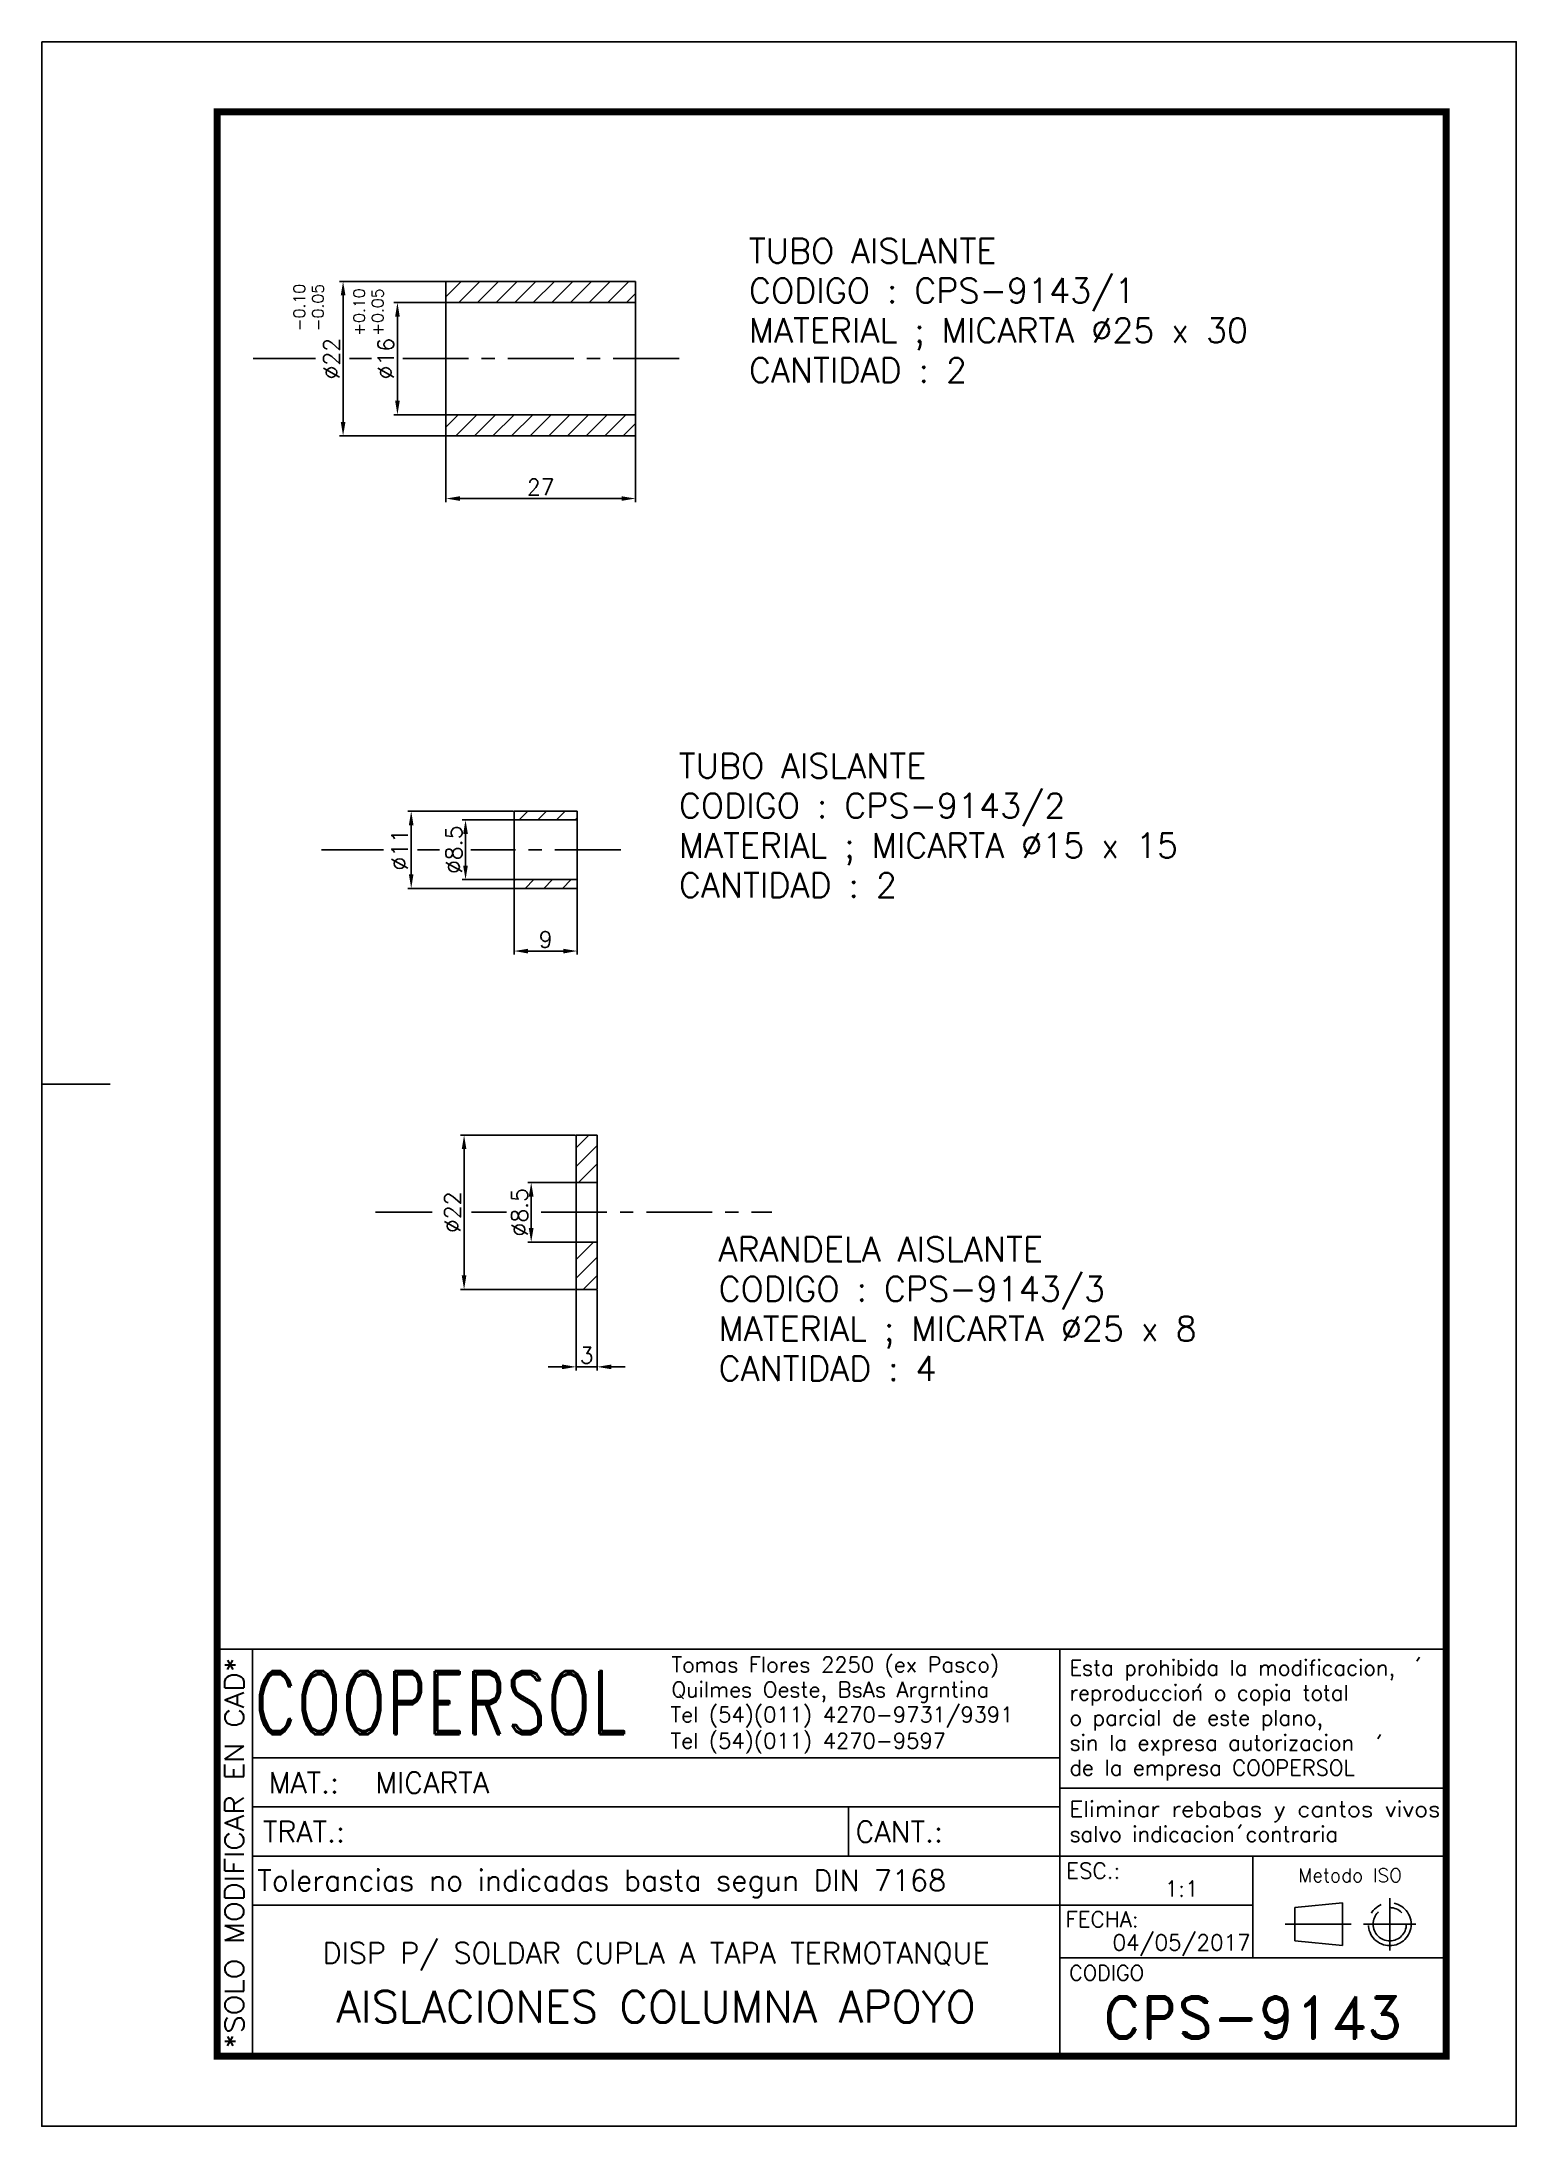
# Model space of a CAD drawing. Extents: x -13768 to 18086, y -10615 to 1188.
# Drawn here: x 927 to 1137, y 297 to 594 of the extents above; entities that cross this region are included whole.
import ezdxf
from ezdxf.enums import TextEntityAlignment as Align

# ---------------------------------------------------------------- set-up
doc = ezdxf.new("R2010")
doc.units = 0
doc.header["$LTSCALE"] = 7.5
doc.header["$MEASUREMENT"] = 0
doc.linetypes.add('CENTER', pattern=[2, 1.25, -0.25, 0.25, -0.25])
doc.layers.get('0').update_dxf_attribs({"linetype": 'CONTINUOUS'})
doc.layers.get('DEFPOINTS').update_dxf_attribs({"linetype": 'CONTINUOUS'})
for name, color, linetype in [('0-CO', 3, 'CONTINUOUS'), ('1', 1, 'CENTER'), ('CL', 1, 'CENTER'), ('CO', 3, 'CONTINUOUS'), ('RY', 5, 'CONTINUOUS')]:
    doc.layers.add(name, color=color, linetype=linetype)
doc.styles.add('ROMAND', font='ROMAND')
doc.styles.add('ROMANS', font='ROMANS.SHX')
doc.dimstyles.new('1', dxfattribs={"dimtxt": 2.3, "dimasz": 2, "dimexe": 0.5, "dimexo": 0.0625, "dimgap": 0.5, "dimtad": 1, "dimdec": 4, "dimdsep": 46, "dimtxsty": 'ROMANS', "dimcen": -2, "dimclrt": 7, "dimadec": 0, "dimazin": 0, "dimtfac": 0.869565, "dimtdec": 4, "dimtmove": 0, "dimatfit": 3, "dimfxl": 1, "dimtolj": 1, "dimarcsym": 0})

msp = doc.modelspace()

# ---------------------------------------------------------------- texts
at = {"layer": 'CO', "style": 'ROMANS'}
for s, p in [('TUBO AISLANTE', (1027.71073, 562.45745)), ('CODIGO : CPS-9143/1', (1027.71073, 556.79078)), ('MATERIAL ; MICARTA %%C25 x 30', (1027.71073, 551.12411)), ('CANTIDAD : 2', (1027.71073, 545.45745)), ('TUBO AISLANTE', (1017.73849, 489.07711)), ('CODIGO : CPS-9143/2', (1017.73849, 483.41045)), ('MATERIAL ; MICARTA %%C15 x 15', (1017.73849, 477.74378)), ('CANTIDAD : 2', (1017.73849, 472.07711)), ('ARANDELA AISLANTE', (1023.38862, 420.22384)), ('CODIGO : CPS-9143/3', (1023.38862, 414.55717)), ('MATERIAL ; MICARTA %%C25 x 8', (1023.38862, 408.89051)), ('CANTIDAD : 4', (1023.38862, 403.22384))]:
    msp.add_text(s, height=3.5, dxfattribs=at).set_placement(p)

# ---------------------------------------------------------------- blocks, each defined once
blk = doc.blocks.new('A4G')
blk.add_line((0, 148.5), (9.75, 148.5))
blk.add_lwpolyline([(0, 297), (210, 297), (210, 0), (0, 0)], close=True)
at = {"const_width": 1}
blk.add_lwpolyline([(25, 287), (200, 287), (200, 10), (25, 10)], close=True, dxfattribs=at)
blk = doc.blocks.new('COOPERSOLROT-02')
for p, q in [((0, 58), (175, 58)), ((0, 0), (0, 58)), ((5, 0), (5, 58)), ((120, 0), (120, 58)), ((175, 0), (175, 58)), ((5, 42.5), (120, 42.5)), ((120, 38.19), (175, 38.19)), ((5, 35.5), (120, 35.5)), ((89.89, 28.5), (89.89, 35.5)), ((5, 28.5), (175, 28.5)), ((147.5, 14), (147.5, 28.5)), ((147.5, 21.5), (5, 21.5)), ((120, 14), (175, 14)), ((0, 0), (175, 0))]:
    blk.add_line(p, q)
at = {"color": 1, "linetype": 'CENTER'}
blk.add_line((166.98, 22.51), (166.98, 15.06), dxfattribs=at)
for points in [[(152.09, 18.79), (161.93, 18.79)], [(163.26, 18.79), (170.71, 18.79)]]:
    blk.add_lwpolyline(points, dxfattribs=at)
at = {"layer": '1'}
for points in [[(170.85, 56.26), (171.21, 56.85)], [(139.66, 52.43), (140.02, 53.02)], [(165.28, 45.22), (165.64, 45.81)], [(145.46, 32.42), (145.82, 33.01)]]:
    blk.add_lwpolyline(points, dxfattribs=at)
blk.add_lwpolyline([(160.25, 18.79), (160.25, 21.83), (153.47, 21.16), (153.47, 16.41), (160.25, 15.74)], close=True, dxfattribs=at)
for radius in [3.05, 2.37]:
    blk.add_circle((166.98, 18.79), radius, dxfattribs=at)
at = {"style": 'ROMANS', "width": 0.996387}
blk.add_text('*SOLO MODIFICAR EN CAD*', height=2.7, rotation=90, dxfattribs=at).set_placement((3.77, 1.09), (3.77, 56.81), align=Align.FIT)
at = {"style": 'ROMAND', "width": 0.75}
blk.add_text('COOPERSOL', height=9, dxfattribs=at).set_placement((5.26, 45.85))
at = {"style": 'ROMANS'}
for s, p in [('MAT.:', (7.32, 37.47)), ('TRAT.:', (6.5, 30.47)), ('CANT.:', (90.89, 30.47)), ('Tolerancias no indicadas basta segun DIN 7168', (5.7, 23.56))]:
    blk.add_text(s, height=3, dxfattribs=at).set_placement(p)
for tag, height, style, p in [('CONJUNTO', 2.3, 'ROMANS', (62.5, 17.5)), ('SUBCONJUNTO', 3, 'ROMANS', (62.5, 11.5)), ('DENOMINACION', 4.5, 'ROMANS', (62.5, 4.75)), ('COD-PLA', 6, 'ROMAND', (147.5, 5.5))]:
    blk.add_attdef(tag, text='', height=height, dxfattribs=dict(style=style)).set_placement(p, align=Align.MIDDLE)
at = {"layer": '1', "style": 'ROMANS'}
for s, height, p in [('Tomas Flores 2250 (ex Pasco)', 2.2, (64.69, 54.68)), ('Esta prohibida la modificacion,', 2.2, (121.36, 54.23)), ('Quilmes Oeste, BsAs Argrntina', 2.2, (64.69, 51.12)), ('reproduccion o copia total', 2.2, (121.36, 50.67)), ('Tel (54)(011) 4270-9731/9391', 2.2, (64.55, 47.56)), ('o parcial de este plano,', 2.2, (121.36, 47.11)), ('Tel (54)(011) 4270-9597', 2.2, (64.55, 43.83)), ('sin la expresa autorizacion ', 2.2, (121.36, 43.55)), ('de la empresa COOPERSOL', 2.2, (121.36, 39.99)), ('salvo indicacion contraria', 2.2, (121.36, 30.54)), ('ESC.:', 2.25, (120.89, 25.29)), ('FECHA:', 2.25, (120.81, 18.36)), ('CODIGO', 2.16, (121.33, 10.78))]:
    blk.add_text(s, height=height, dxfattribs=at).set_placement(p)
at = {"layer": '1', "style": 'ROMANS', "width": 0.96139}
blk.add_text('Eliminar rebabas y cantos vivos', height=2.2, dxfattribs=at).set_placement((121.34, 34.1), (174.21, 34.1), align=Align.FIT)
at = {"layer": '1', "style": 'ROMANS'}
blk.add_text('Metodo ISO', height=1.948, dxfattribs=at).set_placement((161.34, 25.77), align=Align.MIDDLE)
for tag, p in [('MAT', (22.51, 37.47)), ('TRAT', (22.51, 30.47)), ('CANT', (106.49, 30.47))]:
    blk.add_attdef(tag, p, '', height=3, dxfattribs=at)
for tag, p in [('ESC', (137.33, 22.73)), ('FECHA', (137.33, 15.06))]:
    blk.add_attdef(tag, text='', height=2.25, dxfattribs=at).set_placement(p, align=Align.CENTER)
blk = doc.blocks.new('*D125')
at = {"layer": 'CO', "color": 0, "lineweight": -2}
for p, q in [((994.27, 473.31), (994.27, 463.94)), ((1003.27, 473.31), (1003.27, 463.94)), ((996.27, 464.44), (1001.27, 464.44))]:
    blk.add_line(p, q, dxfattribs=at)
at = {"layer": 'CO', "color": 0}
for points in [[(996.27, 464.77), (996.27, 464.1), (994.27, 464.44)], [(1001.27, 464.77), (1001.27, 464.1), (1003.27, 464.44)]]:
    blk.add_solid(points, dxfattribs=at)
at = {"layer": 'DEFPOINTS', "color": 0}
for p in [(994.27, 473.37), (1003.27, 473.37), (1003.27, 464.44)]:
    blk.add_point(p, dxfattribs=at)
at = {"layer": 'CO', "color": 7, "insert": (998.77, 466.09), "char_height": 2.3, "attachment_point": 5, "style": 'ROMANS'}
blk.add_mtext('\\A1;9', dxfattribs=at)
blk = doc.blocks.new('*D126')
at = {"layer": 'CO', "color": 0, "lineweight": -2}
for p, q in [((994.21, 483.12), (986.86, 483.12)), ((987.36, 476.62), (987.36, 481.12)), ((994.21, 474.62), (986.86, 474.62))]:
    blk.add_line(p, q, dxfattribs=at)
at = {"layer": 'CO', "color": 0}
for points in [[(987.02, 481.12), (987.69, 481.12), (987.36, 483.12)], [(987.02, 476.62), (987.69, 476.62), (987.36, 474.62)]]:
    blk.add_solid(points, dxfattribs=at)
at = {"layer": 'DEFPOINTS', "color": 0}
for p in [(987.36, 483.12), (994.27, 483.12), (994.27, 474.62)]:
    blk.add_point(p, dxfattribs=at)
at = {"layer": 'CO', "color": 7, "insert": (985.71, 478.87), "char_height": 2.3, "attachment_point": 5, "rotation": 90, "style": 'ROMANS'}
blk.add_mtext('\\A1;%%C8.5', dxfattribs=at)
blk = doc.blocks.new('*D127')
at = {"layer": 'CO', "color": 0, "lineweight": -2}
for p, q in [((994.21, 484.37), (979.12, 484.37)), ((979.62, 475.37), (979.62, 482.37)), ((994.21, 473.37), (979.12, 473.37))]:
    blk.add_line(p, q, dxfattribs=at)
at = {"layer": 'CO', "color": 0}
for points in [[(979.29, 482.37), (979.95, 482.37), (979.62, 484.37)], [(979.29, 475.37), (979.95, 475.37), (979.62, 473.37)]]:
    blk.add_solid(points, dxfattribs=at)
at = {"layer": 'DEFPOINTS', "color": 0}
for p in [(979.62, 484.37), (994.27, 484.37), (994.27, 473.37)]:
    blk.add_point(p, dxfattribs=at)
at = {"layer": 'CO', "color": 7, "insert": (977.97, 478.87), "char_height": 2.3, "attachment_point": 5, "rotation": 90, "style": 'ROMANS'}
blk.add_mtext('\\A1;%%C11', dxfattribs=at)
blk = doc.blocks.new('*D128')
at = {"layer": 'CO', "color": 0, "lineweight": -2}
for p, q in [((1003.04, 431.47), (996.21, 431.47)), ((996.71, 424.97), (996.71, 429.47)), ((1003.04, 422.97), (996.21, 422.97))]:
    blk.add_line(p, q, dxfattribs=at)
at = {"layer": 'CO', "color": 0}
for points in [[(996.37, 429.47), (997.04, 429.47), (996.71, 431.47)], [(996.37, 424.97), (997.04, 424.97), (996.71, 422.97)]]:
    blk.add_solid(points, dxfattribs=at)
at = {"layer": 'DEFPOINTS', "color": 0}
for p in [(996.71, 431.47), (1003.11, 431.47), (1003.11, 422.97)]:
    blk.add_point(p, dxfattribs=at)
at = {"layer": 'CO', "color": 7, "insert": (995.06, 427.22), "char_height": 2.3, "attachment_point": 5, "rotation": 90, "style": 'ROMANS'}
blk.add_mtext('\\A1;%%C8.5', dxfattribs=at)
blk = doc.blocks.new('*D129')
at = {"layer": 'CO', "color": 0, "lineweight": -2}
for p, q in [((1003.04, 438.22), (986.65, 438.22)), ((987.15, 418.22), (987.15, 436.22)), ((1003.04, 416.22), (986.65, 416.22))]:
    blk.add_line(p, q, dxfattribs=at)
at = {"layer": 'CO', "color": 0}
for points in [[(986.82, 436.22), (987.48, 436.22), (987.15, 438.22)], [(986.82, 418.22), (987.48, 418.22), (987.15, 416.22)]]:
    blk.add_solid(points, dxfattribs=at)
at = {"layer": 'DEFPOINTS', "color": 0}
for p in [(987.15, 438.22), (1003.11, 438.22), (1003.11, 416.22)]:
    blk.add_point(p, dxfattribs=at)
at = {"layer": 'CO', "color": 7, "insert": (985.5, 427.22), "char_height": 2.3, "attachment_point": 5, "rotation": 90, "style": 'ROMANS'}
blk.add_mtext('\\A1;%%C22', dxfattribs=at)
blk = doc.blocks.new('*D130')
at = {"layer": 'CO', "color": 0, "lineweight": -2}
for p, q in [((1003.11, 416.15), (1003.11, 404.7)), ((1006.11, 416.15), (1006.11, 404.7)), ((1001.11, 405.2), (999.11, 405.2)), ((1003.11, 405.2), (1006.11, 405.2)), ((1008.11, 405.2), (1010.11, 405.2))]:
    blk.add_line(p, q, dxfattribs=at)
at = {"layer": 'CO', "color": 0}
for points in [[(1001.11, 405.53), (1001.11, 404.87), (1003.11, 405.2)], [(1008.11, 405.53), (1008.11, 404.87), (1006.11, 405.2)]]:
    blk.add_solid(points, dxfattribs=at)
at = {"layer": 'DEFPOINTS', "color": 0}
for p in [(1003.11, 416.22), (1006.11, 416.22), (1006.11, 405.2)]:
    blk.add_point(p, dxfattribs=at)
at = {"layer": 'CO', "color": 7, "insert": (1004.61, 406.85), "char_height": 2.3, "attachment_point": 5, "style": 'ROMANS'}
blk.add_mtext('\\A1;3', dxfattribs=at)
blk = doc.blocks.new('*D131')
at = {"layer": 'CO', "color": 0, "lineweight": -2}
for p, q in [((984.57, 537.78), (984.57, 528.41)), ((1011.57, 537.78), (1011.57, 528.41)), ((986.57, 528.91), (1009.57, 528.91))]:
    blk.add_line(p, q, dxfattribs=at)
at = {"layer": 'CO', "color": 0}
for points in [[(986.57, 529.24), (986.57, 528.58), (984.57, 528.91)], [(1009.57, 529.24), (1009.57, 528.58), (1011.57, 528.91)]]:
    blk.add_solid(points, dxfattribs=at)
at = {"layer": 'DEFPOINTS', "color": 0}
for p in [(984.57, 537.84), (1011.57, 537.84), (1011.57, 528.91)]:
    blk.add_point(p, dxfattribs=at)
at = {"layer": 'CO', "color": 7, "insert": (998.07, 530.56), "char_height": 2.3, "attachment_point": 5, "style": 'ROMANS'}
blk.add_mtext('\\A1;27', dxfattribs=at)
blk = doc.blocks.new('*D132')
at = {"layer": 'CO', "color": 0, "lineweight": -2}
for p, q in [((984.51, 556.84), (977.16, 556.84)), ((977.66, 542.84), (977.66, 554.84)), ((984.51, 540.84), (977.16, 540.84))]:
    blk.add_line(p, q, dxfattribs=at)
at = {"layer": 'CO', "color": 0}
for points in [[(977.33, 554.84), (977.99, 554.84), (977.66, 556.84)], [(977.33, 542.84), (977.99, 542.84), (977.66, 540.84)]]:
    blk.add_solid(points, dxfattribs=at)
at = {"layer": 'DEFPOINTS', "color": 0}
for p in [(977.66, 556.84), (984.57, 556.84), (984.57, 540.84)]:
    blk.add_point(p, dxfattribs=at)
at = {"layer": 'CO', "color": 7, "insert": (976.01, 548.84), "char_height": 2.3, "attachment_point": 5, "rotation": 90, "style": 'ROMANS'}
blk.add_mtext('\\A1;%%C16', dxfattribs=at)
blk = doc.blocks.new('*D133')
at = {"layer": 'CO', "color": 0, "lineweight": -2}
for p, q in [((984.51, 559.84), (969.42, 559.84)), ((969.92, 539.84), (969.92, 557.84)), ((984.51, 537.84), (969.42, 537.84))]:
    blk.add_line(p, q, dxfattribs=at)
at = {"layer": 'CO', "color": 0}
for points in [[(969.59, 557.84), (970.26, 557.84), (969.92, 559.84)], [(969.59, 539.84), (970.26, 539.84), (969.92, 537.84)]]:
    blk.add_solid(points, dxfattribs=at)
at = {"layer": 'DEFPOINTS', "color": 0}
for p in [(969.92, 559.84), (984.57, 559.84), (984.57, 537.84)]:
    blk.add_point(p, dxfattribs=at)
at = {"layer": 'CO', "color": 7, "insert": (968.27, 548.84), "char_height": 2.3, "attachment_point": 5, "rotation": 90, "style": 'ROMANS'}
blk.add_mtext('\\A1;%%C22', dxfattribs=at)
blk = doc.blocks.new('TOL')
at = {"layer": '0-CO', "style": 'ROMANS'}
for tag, p in [('TOLSUP', (2.34, 3.94)), ('TOLINF', (2.34, 1.29))]:
    blk.add_attdef(tag, p, '', height=1.64, dxfattribs=at)

# ---------------------------------------------------------------- dimensions: what is measured, and where the dimension line sits
at = {"layer": 'CO'}
for base, p1, p2, picture, middle in [((969.92466, 559.84207), (984.57287, 537.84207), (984.57287, 559.84207), '*D133', (968.27466, 548.84207)), ((977.65948, 556.84207), (984.57287, 540.84207), (984.57287, 556.84207), '*D132', (976.00948, 548.84207)), ((979.62066, 484.36866), (994.26887, 473.36866), (994.26887, 484.36866), '*D127', (977.97066, 478.86866)), ((987.35548, 483.11866), (994.26887, 474.61866), (994.26887, 483.11866), '*D126', (985.70548, 478.86866)), ((987.14878, 438.21655), (1003.10537, 416.21655), (1003.10537, 438.21655), '*D129', (985.49878, 427.21655)), ((996.70776, 431.46655), (1003.10537, 422.96655), (1003.10537, 431.46655), '*D128', (995.05776, 427.21655))]:
    dim = msp.add_linear_dim(base=base, p1=p1, p2=p2, angle=90, text='%%C<>', dimstyle='1', dxfattribs=at)
    dim.commit()
    dim.dimension.update_dxf_attribs({"geometry": picture, "text_midpoint": middle})
for base, p1, p2, picture, middle in [((1011.57287, 528.91019), (984.57287, 537.84207), (1011.57287, 537.84207), '*D131', (998.07287, 530.56019)), ((1003.26887, 464.43678), (994.26887, 473.36866), (1003.26887, 473.36866), '*D125', (998.76887, 466.08678)), ((1006.10537, 405.19862), (1003.10537, 416.21655), (1006.10537, 416.21655), '*D130', (1004.60537, 406.84862))]:
    dim = msp.add_linear_dim(base=base, p1=p1, p2=p2, dimstyle='1', dxfattribs=at)
    dim.commit()
    dim.dimension.update_dxf_attribs({"geometry": picture, "text_midpoint": middle})

# ---------------------------------------------------------------- hatches: boundary and pattern name
at = {"layer": 'RY'}
h = msp.add_hatch(dxfattribs=at)
h.set_pattern_fill('ANSI31', color=256, scale=15, style=0)
h.set_pattern_definition([(45, (14062.0458, -11833.967), (-1.32582521, 1.32582521), [])])
h.paths.add_polyline_path([(1011.57287, 556.84207), (1011.57287, 559.84207), (984.57287, 559.84207), (984.57287, 556.84207)])
h.paths.add_polyline_path([(1011.57287, 537.84207), (1011.57287, 540.84207), (984.57287, 540.84207), (984.57287, 537.84207)])
h = msp.add_hatch(dxfattribs=at)
h.set_pattern_fill('ANSI31', color=256, scale=15, style=0)
h.set_pattern_definition([(45, (14071.7418, -11903.9403), (-1.32582521, 1.32582521), [])])
h.paths.add_polyline_path([(1003.26887, 483.11866), (1003.26887, 484.36866), (994.26887, 484.36866), (994.26887, 483.11866)])
h.paths.add_polyline_path([(1003.26887, 473.36866), (1003.26887, 474.61866), (994.26887, 474.61866), (994.26887, 473.36866)])
h = msp.add_hatch(dxfattribs=at)
h.set_pattern_fill('ANSI31', color=256, scale=15, style=0)
h.set_pattern_definition([(45, (14075.9052, -11896.252), (-1.32582521, 1.32582521), [])])
h.paths.add_polyline_path([(1006.10537, 438.21655), (1003.10537, 438.21655), (1003.10537, 431.46655), (1006.10537, 431.46655)])
h.paths.add_polyline_path([(1006.10537, 422.96655), (1003.10537, 422.96655), (1003.10537, 416.21655), (1006.10537, 416.21655)])

# ---------------------------------------------------------------- linework, layer by layer
for p, q in [((1011.57287, 559.84207), (984.57287, 559.84207)), ((984.57287, 548.84207), (984.57287, 559.84207)), ((1011.57287, 548.84207), (1011.57287, 559.84207)), ((1011.57287, 556.84207), (984.57287, 556.84207)), ((984.57287, 537.84207), (984.57287, 548.84207)), ((1011.57287, 537.84207), (1011.57287, 548.84207)), ((1011.57287, 540.84207), (984.57287, 540.84207)), ((984.57287, 537.84207), (1011.57287, 537.84207)), ((1003.26887, 484.36866), (994.26887, 484.36866)), ((994.26887, 478.86866), (994.26887, 484.36866)), ((1003.26887, 478.86866), (1003.26887, 484.36866)), ((1003.26887, 483.11866), (994.26887, 483.11866)), ((994.26887, 473.36866), (994.26887, 478.86866)), ((1003.26887, 473.36866), (1003.26887, 478.86866)), ((1003.26887, 474.61866), (994.26887, 474.61866)), ((994.26887, 473.36866), (1003.26887, 473.36866)), ((1003.10537, 438.21655), (1006.10537, 438.21655)), ((1003.10537, 438.21655), (1003.10537, 416.21655)), ((1006.10537, 438.21655), (1006.10537, 416.21655)), ((1003.10537, 431.46655), (1006.10537, 431.46655)), ((1003.10537, 422.96655), (1006.10537, 422.96655)), ((1003.10537, 416.21655), (1006.10537, 416.21655))]:
    msp.add_line(p, q)
at = {"layer": 'CL'}
for p, q in [((965.98849, 548.84207), (957.127, 548.84207)), ((973.9755, 548.84207), (970.82013, 548.84207)), ((1017.7729, 548.84207), (978.41272, 548.84207)), ((975.68449, 478.86866), (966.823, 478.86866)), ((983.6715, 478.86866), (980.51613, 478.86866)), ((1009.4689, 478.86866), (988.10872, 478.86866)), ((974.55318, 427.21655), (982.60244, 427.21655)), ((988.19793, 427.21655), (993.21058, 427.21655)), ((998.10664, 427.21655), (1030.96114, 427.21655))]:
    msp.add_line(p, q, dxfattribs=at)

# ---------------------------------------------------------------- block references
msp.add_blockref('A4G', (927, 297))
ref = msp.add_blockref('COOPERSOLROT-02', (952, 307))
ref.add_attrib('COD-PLA', 'CPS-9143', dxfattribs={"height": 6, "style": 'ROMAND'}).set_placement((1099.5, 312.5), align=Align.MIDDLE)
ref.add_attrib('FECHA', '04/05/2017', dxfattribs={"layer": '1', "height": 2.25, "style": 'ROMANS'}).set_placement((1089.33468, 322.061), align=Align.CENTER)
ref.add_attrib('MAT', 'MICARTA', (974.50529, 344.46815), dxfattribs={"layer": '1', "height": 3, "style": 'ROMANS'})
ref.add_attrib('ESC', '1:1', dxfattribs={"layer": '1', "height": 2.25, "style": 'ROMANS'}).set_placement((1089.33468, 329.72855), align=Align.CENTER)
ref.add_attrib('DENOMINACION', 'AISLACIONES COLUMNA APOYO', dxfattribs={"height": 4.5, "style": 'ROMANS'}).set_placement((1014.5, 314.03781), align=Align.MIDDLE)
ref.add_attrib('SUBCONJUNTO', 'DISP P/ SOLDAR CUPLA A TAPA TERMOTANQUE', dxfattribs={"height": 3, "style": 'ROMANS'}).set_placement((1014.5, 321.47785), align=Align.MIDDLE)
at = {"layer": 'CO', "rotation": 90}
for p, values in [((968.44326, 550.40704), {'TOLINF': '-0.05', 'TOLSUP': '-0.10'}), ((976.96764, 549.76033), {'TOLINF': '+0.05', 'TOLSUP': '+0.10'})]:
    msp.add_blockref('TOL', p, dxfattribs=at).add_auto_attribs(values)

msp.set_redraw_order([(e.dxf.handle, doc.entitydb.next_handle()) for e in msp.query("TEXT MTEXT ATTDEF DIMENSION ARC_DIMENSION")])  # texts and dimensions are drawn at this point

doc.saveas('drawing.dxf')
